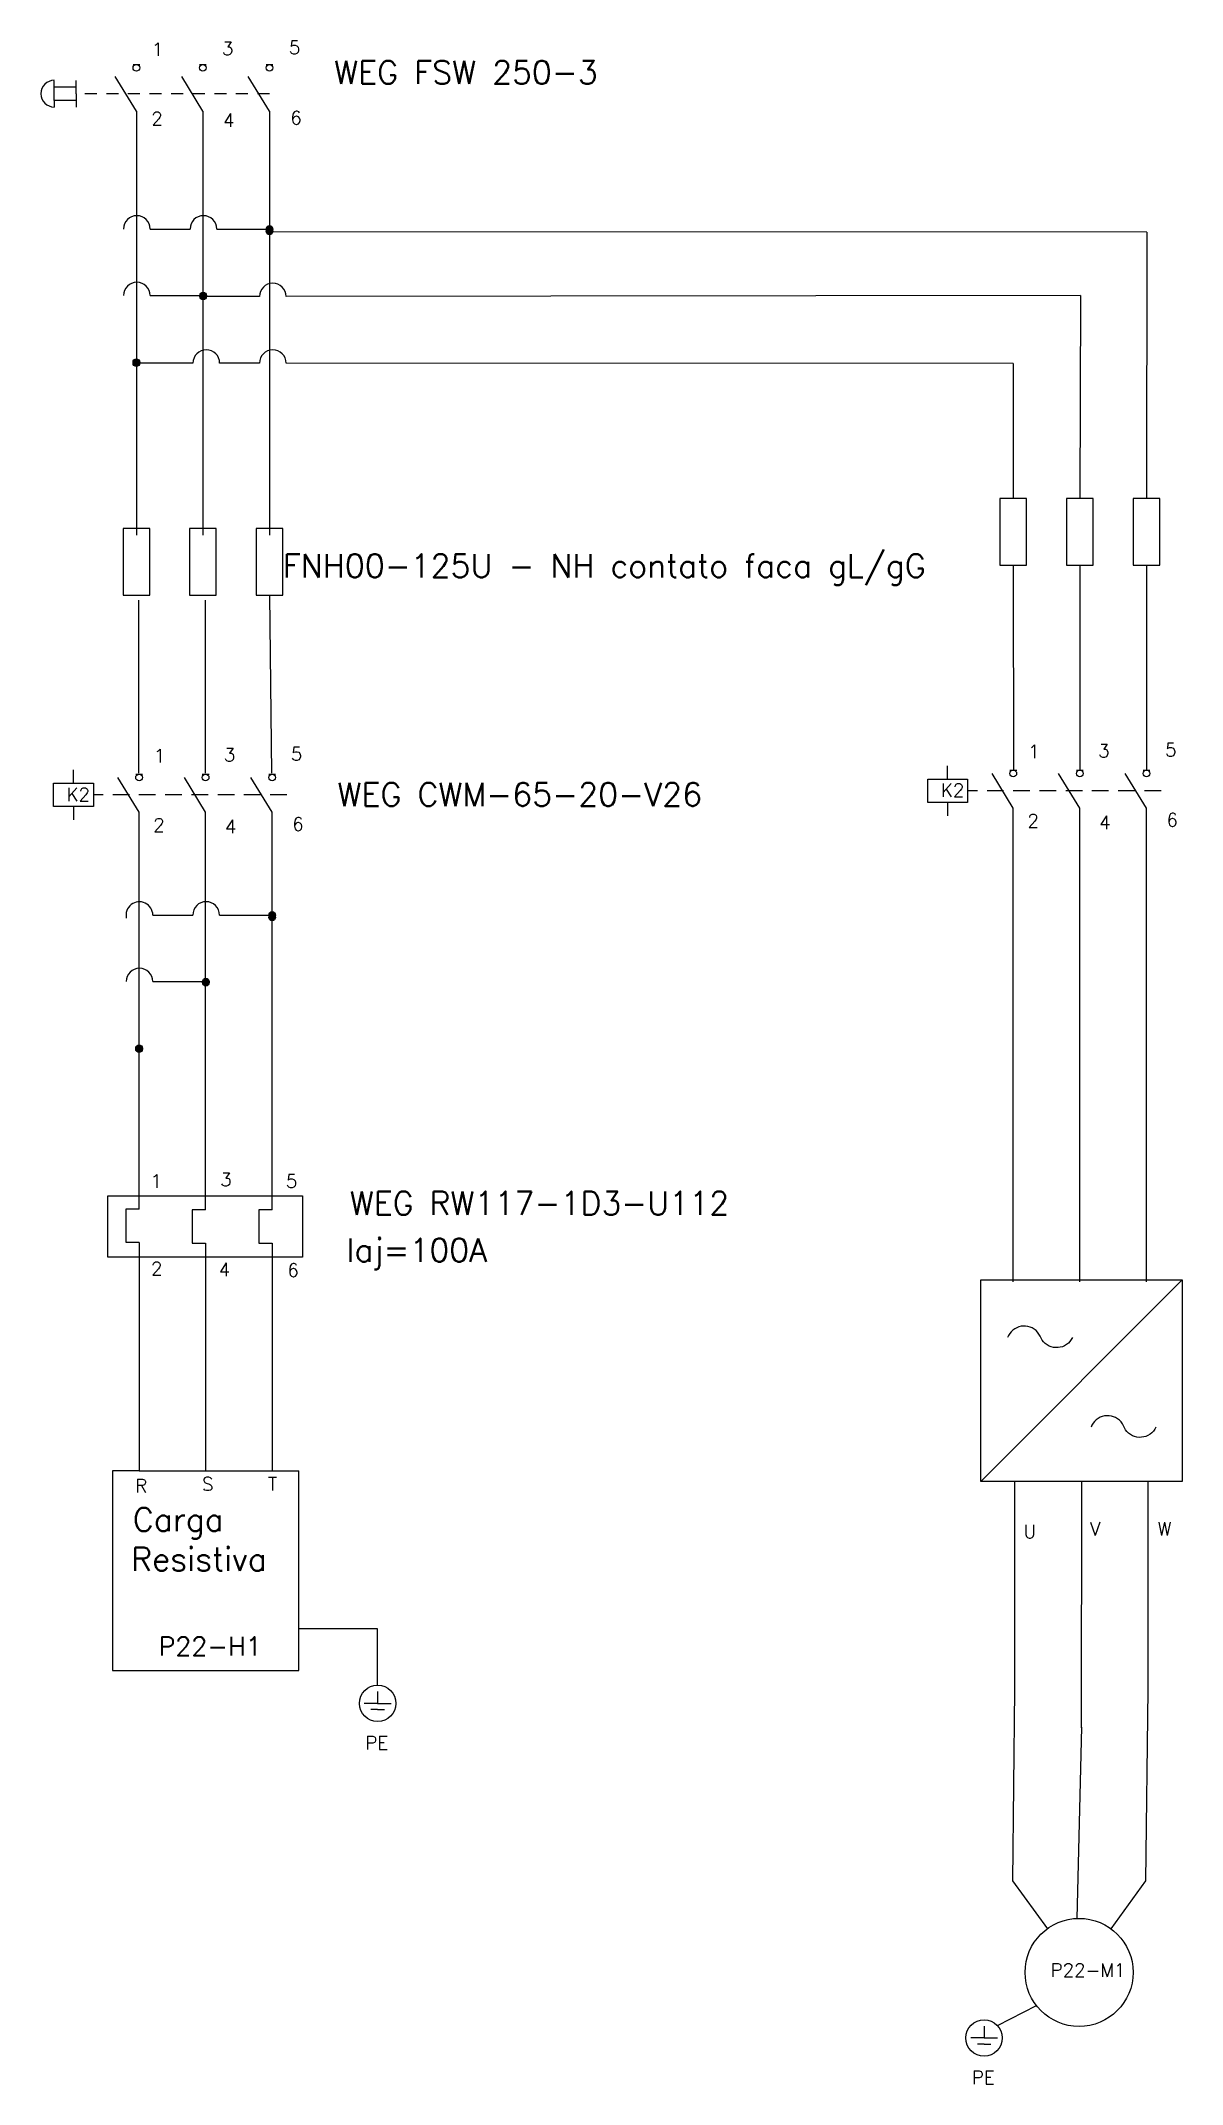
# Model space of a CAD drawing. Extents: x -646 to 641, y -554 to 322.
# Drawn here: x -24.19 to -12.29, y -21.78 to -0.5 of the extents above; entities that cross this region are included whole.
import ezdxf

# ---------------------------------------------------------------- set-up
doc = ezdxf.new("R2010")
doc.units = 0
doc.header["$MEASUREMENT"] = 0
doc.linetypes.add('DASHED2', pattern=[0.375, 0.25, -0.125])
doc.layers.add('_COTAS', color=4, linetype='Continuous')
doc.layers.add('ELET_TRIFILAR_TEXTO', color=4, linetype='Continuous')
doc.layers.add('ELET_TRIFILAR_DESENHO', color=5, linetype='Continuous', plot=False)
doc.styles.add('ROMANS', font='romans')

msp = doc.modelspace()

# ---------------------------------------------------------------- texts
at = {"layer": 'ELET_TRIFILAR_TEXTO', "style": 'ROMANS'}
for s, height, p in [('WEG FSW 250-3 ', 0.2428, (-21.129, -0.945)), ('FNH00-125U - NH contato faca gL/gG ', 0.2428, (-21.665, -6.085)), ('WEG CWM-65-20-V26', 0.2428, (-21.095, -8.468)), ('WEG RW117-1D3-U112', 0.2428, (-20.968, -12.726)), ('Iaj=100A', 0.2428, (-21.002, -13.215)), ('Carga ', 0.2428, (-23.229, -16.022)), ('Resistiva', 0.2428, (-23.246, -16.435)), ('P22-H1', 0.1944, (-22.961, -17.318))]:
    msp.add_text(s, height=height, dxfattribs=at).set_placement(p)
at = {"layer": 'ELET_TRIFILAR_TEXTO', "linetype": 'Continuous', "attachment_point": 1, "style": 'ROMANS'}
for s, width, heights, insert, char_height in [('K2', 0.3931, [0.33], (-23.919, -8.278), 0.1387), ('K2', 0.3931, [0.33], (-14.807, -8.234), 0.1387), ('R', 0.3931, [0.33], (-23.204, -15.479), 0.139), ('S', 0.3931, [0.33], (-22.507, -15.461), 0.139), ('T', 0.3931, [0.33], (-21.819, -15.459), 0.139), ('U', 0.3931, [0.33], (-13.946, -15.957), 0.139), ('V', 0.3931, [0.33], (-13.253, -15.928), 0.139), ('W', 0.3931, [0.33], (-12.549, -15.928), 0.139), ('PE', 0.3931, [0.33], (-20.805, -18.158), 0.1387), ('P22-M1', 0.44527, [0.484], (-13.663, -20.525), 0.1387), ('PE', 0.3931, [0.33], (-14.484, -21.644), 0.1387)]:
    msp.add_mtext_dynamic_manual_height_columns(s, width=width, gutter_width=2.398, heights=heights, dxfattribs=dict(at, insert=insert, char_height=char_height))

# ---------------------------------------------------------------- blocks, each defined once
blk = doc.blocks.new('Nome - Contatos')
at = {"layer": 'ELET_TRIFILAR_TEXTO', "linetype": 'Continuous', "char_height": 0.2, "attachment_point": 1, "style": 'ROMANS'}
for s, insert in [('1', (142.46, 124.177)), ('3', (143.513, 124.19)), ('5', (144.518, 124.204)), ('2', (142.451, 123.136)), ('4', (143.528, 123.114)), ('6', (144.54, 123.15))]:
    blk.add_mtext_dynamic_manual_height_columns(s, width=0.31166, gutter_width=1.901, heights=[0.262], dxfattribs=dict(at, insert=insert))
blk = doc.blocks.new('Contator')
at = {"layer": 'ELET_TRIFILAR_DESENHO', "linetype": 'Continuous'}
for p, q in [((150.054, 111.998), (150.054, 112.198)), ((151.04, 111.562), (150.721, 112.083)), ((150.99, 112.133), (151.091, 112.133)), ((152.04, 111.562), (151.721, 112.083)), ((151.99, 112.133), (152.091, 112.133)), ((153.04, 111.562), (152.721, 112.083)), ((152.99, 112.133), (153.091, 112.133)), ((150.054, 111.646), (150.054, 111.446))]:
    blk.add_line(p, q, dxfattribs=at)
at = {"layer": 'ELET_TRIFILAR_DESENHO', "linetype": 'DASHED2'}
blk.add_line((153.26, 111.822), (150.354, 111.822), dxfattribs=at)
at = {"layer": 'ELET_TRIFILAR_DESENHO', "linetype": 'Continuous'}
blk.add_lwpolyline([(149.754, 111.998), (150.354, 111.998), (150.354, 111.646), (149.754, 111.646)], close=True, dxfattribs=at)
for centre in [(151.04, 112.083), (152.04, 112.083), (153.04, 112.083)]:
    blk.add_circle(centre, 0.05, dxfattribs=at)
blk = doc.blocks.new('Rele Termico')
at = {"layer": 'ELET_TRIFILAR_DESENHO', "linetype": 'Continuous'}
for p, q in [((151.04, 108.823), (150.84, 108.823)), ((150.84, 108.823), (150.84, 108.323)), ((152.04, 108.811), (151.84, 108.811)), ((151.84, 108.811), (151.84, 108.311)), ((153.04, 108.811), (152.84, 108.811)), ((152.84, 108.811), (152.84, 108.311)), ((150.84, 108.323), (151.04, 108.323)), ((151.84, 108.311), (152.04, 108.311)), ((152.84, 108.311), (153.04, 108.311))]:
    blk.add_line(p, q, dxfattribs=at)
blk.add_lwpolyline([(150.573, 109.022), (153.495, 109.022), (153.495, 108.102), (150.573, 108.102)], close=True, dxfattribs=at)
blk = doc.blocks.new('Nome - Termico')
at = {"layer": 'ELET_TRIFILAR_TEXTO', "linetype": 'Continuous', "char_height": 0.2, "attachment_point": 1, "style": 'ROMANS'}
for s, insert in [('1', (149.774, 110.74)), ('3', (150.822, 110.762)), ('5', (151.809, 110.74)), ('2', (149.782, 109.425)), ('4', (150.799, 109.41)), ('6', (151.832, 109.402))]:
    blk.add_mtext_dynamic_manual_height_columns(s, width=0.31166, gutter_width=1.901, heights=[0.262], dxfattribs=dict(at, insert=insert))
blk = doc.blocks.new('Fusíveis')
at = {"layer": 'ELET_TRIFILAR_DESENHO', "linetype": 'Continuous'}
for p, q in [((143.684, 121.383), (143.484, 121.383)), ((143.484, 121.383), (143.484, 120.383)), ((143.884, 121.383), (143.684, 121.383)), ((143.884, 120.383), (143.884, 121.383)), ((144.684, 121.383), (144.484, 121.383)), ((144.484, 121.383), (144.484, 120.383)), ((144.884, 121.383), (144.684, 121.383)), ((144.884, 120.383), (144.884, 121.383)), ((145.684, 121.383), (145.484, 121.383)), ((145.484, 121.383), (145.484, 120.383)), ((145.884, 121.383), (145.684, 121.383)), ((145.884, 120.383), (145.884, 121.383)), ((143.484, 120.383), (143.884, 120.383)), ((144.484, 120.383), (144.884, 120.383)), ((145.484, 120.383), (145.884, 120.383))]:
    blk.add_line(p, q, dxfattribs=at)

# ---------------------------------------------------------------- hatches: boundary and pattern name
at = {"layer": 'ELET_TRIFILAR_DESENHO', "linetype": 'Continuous'}
h = msp.add_hatch(color=256, dxfattribs=at)
h.dxf.hatch_style = 1
h.paths.add_polyline_path([(-21.839, -2.456, -1), (-21.769, -2.456, -1)])
h = msp.add_hatch(color=256, dxfattribs=at)
h.dxf.hatch_style = 1
h.paths.add_polyline_path([(-21.839, -2.48, -1), (-21.77, -2.48, -1)])
h = msp.add_hatch(color=256, dxfattribs=at)
h.dxf.hatch_style = 1
h.paths.add_polyline_path([(-22.461, -3.15, 1), (-22.53, -3.15, 1)])
h = msp.add_hatch(color=256, dxfattribs=at)
h.dxf.hatch_style = 1
h.paths.add_polyline_path([(-22.461, -3.16, 1), (-22.53, -3.16, 1)])
h = msp.add_hatch(color=256, dxfattribs=at)
h.dxf.hatch_style = 1
h.paths.add_polyline_path([(-23.157, -3.843, 1), (-23.226, -3.843, 1)])
h = msp.add_hatch(color=256, dxfattribs=at)
h.dxf.hatch_style = 1
h.paths.add_polyline_path([(-23.157, -3.853, 1), (-23.226, -3.853, 1)])
h = msp.add_hatch(color=256, dxfattribs=at)
h.dxf.hatch_style = 1
h.paths.add_polyline_path([(-21.811, -9.603, -1), (-21.741, -9.603, -1)])
h = msp.add_hatch(color=256, dxfattribs=at)
h.dxf.hatch_style = 1
h.paths.add_polyline_path([(-21.811, -9.627, -1), (-21.742, -9.627, -1)])
h = msp.add_hatch(color=256, dxfattribs=at)
h.dxf.hatch_style = 1
h.paths.add_polyline_path([(-22.433, -10.307, 1), (-22.503, -10.307, 1)])
h = msp.add_hatch(color=256, dxfattribs=at)
h.dxf.hatch_style = 1
h.paths.add_polyline_path([(-22.433, -10.297, 1), (-22.502, -10.297, 1)])
h = msp.add_hatch(color=256, dxfattribs=at)
h.dxf.hatch_style = 1
h.paths.add_polyline_path([(-23.129, -10.991, 1), (-23.198, -10.991, 1)])
h = msp.add_hatch(color=256, dxfattribs=at)
h.dxf.hatch_style = 1
h.paths.add_polyline_path([(-23.129, -11.001, 1), (-23.198, -11.001, 1)])

# ---------------------------------------------------------------- linework, layer by layer
for p, q in [((-23.226, -0.743), (-23.156, -0.743)), ((-22.533, -0.743), (-22.463, -0.743)), ((-21.839, -0.743), (-21.769, -0.743)), ((-23.192, -1.227), (-23.413, -0.866)), ((-22.498, -1.227), (-22.719, -0.866)), ((-21.804, -1.227), (-22.026, -0.866)), ((-23.192, -1.227), (-23.192, -5.576)), ((-22.498, -1.227), (-22.498, -5.576)), ((-21.804, -1.227), (-21.804, -5.576)), ((-12.66, -2.489), (-12.665, -5.264)), ((-13.353, -3.15), (-13.359, -5.264)), ((-23.192, -3.843), (-23.192, -5.644)), ((-22.498, -3.843), (-22.498, -5.644)), ((-21.804, -3.843), (-21.804, -5.644)), ((-14.054, -3.856), (-14.053, -5.264)), ((-14.053, -5.958), (-14.052, -8.093)), ((-13.359, -5.958), (-13.359, -8.093)), ((-12.665, -5.958), (-12.665, -8.093)), ((-23.17, -6.324), (-23.17, -8.125)), ((-22.476, -6.324), (-22.476, -8.125)), ((-21.804, -6.27), (-21.782, -8.125)), ((-22.47, -12.674), (-22.47, -8.532)), ((-21.776, -12.674), (-21.776, -8.532)), ((-13.359, -13.423), (-13.359, -9.956)), ((-12.665, -13.423), (-12.665, -9.956)), ((-23.164, -13.013), (-23.164, -14.582)), ((-22.47, -13.021), (-22.47, -15.392)), ((-21.776, -13.021), (-21.776, -14.582)), ((-23.164, -14.582), (-23.164, -15.392)), ((-21.776, -14.582), (-21.776, -15.392)), ((-23.164, -15.392), (-23.441, -15.392)), ((-23.441, -15.392), (-23.441, -17.473)), ((-23.164, -15.392), (-21.776, -15.392)), ((-21.776, -15.392), (-21.499, -15.392)), ((-21.499, -17.473), (-21.499, -15.392)), ((-14.04, -15.504), (-14.04, -16.127)), ((-13.343, -15.504), (-13.346, -18.071)), ((-12.652, -15.504), (-12.652, -16.127)), ((-14.04, -16.11), (-14.04, -17.679)), ((-12.652, -16.118), (-12.652, -17.679)), ((-23.441, -17.473), (-21.499, -17.473)), ((-20.677, -17.816), (-20.817, -17.816)), ((-20.677, -17.692), (-20.677, -17.816)), ((-20.677, -17.816), (-20.538, -17.816)), ((-14.04, -17.679), (-14.061, -19.664)), ((-12.652, -17.679), (-12.674, -19.664)), ((-20.677, -17.881), (-20.747, -17.881)), ((-20.677, -17.881), (-20.607, -17.881)), ((-13.343, -18.064), (-13.389, -20.057)), ((-14.061, -19.664), (-13.698, -20.164)), ((-12.674, -19.664), (-13.037, -20.164)), ((-14.217, -21.172), (-13.812, -20.965)), ((-14.357, -21.178), (-14.357, -21.302)), ((-14.357, -21.302), (-14.496, -21.302)), ((-14.357, -21.367), (-14.426, -21.367)), ((-14.357, -21.302), (-14.217, -21.302)), ((-14.357, -21.367), (-14.287, -21.367))]:
    msp.add_line(p, q, dxfattribs=at)
at = {"layer": 'ELET_TRIFILAR_DESENHO', "color": 254, "linetype": 'Continuous', "true_color": 0xcecce6}
for p, q in [((-24.048, -0.977), (-24.048, -0.908)), ((-23.82, -0.977), (-24.048, -0.977)), ((-24.048, -1.116), (-24.048, -0.977)), ((-23.82, -1.046), (-23.82, -0.908)), ((-23.82, -1.046), (-23.82, -1.185)), ((-23.82, -1.116), (-24.048, -1.116)), ((-24.048, -1.116), (-24.048, -1.185))]:
    msp.add_line(p, q, dxfattribs=at)
at = {"layer": 'ELET_TRIFILAR_DESENHO', "color": 254, "linetype": 'DASHED2', "ltscale": 0.5, "true_color": 0xcecce6}
msp.add_line((-21.804, -1.046), (-23.82, -1.046), dxfattribs=at)
at = {"layer": 'ELET_TRIFILAR_DESENHO'}
for p, q in [((-14.392, -15.504), (-12.293, -13.404)), ((-20.677, -17.038), (-21.499, -17.038)), ((-20.677, -17.626), (-20.677, -17.038))]:
    msp.add_line(p, q, dxfattribs=at)
at = {"layer": 'ELET_TRIFILAR_DESENHO', "linetype": 'Continuous'}
for points in [[(-23.048, -2.456), (-22.632, -2.456)], [(-22.354, -2.456), (-21.804, -2.456)], [(-12.66, -2.489), (-21.776, -2.486)], [(-23.048, -3.15), (-22.495, -3.15)], [(-21.908, -3.16), (-22.463, -3.16)], [(-13.353, -3.15), (-21.631, -3.159)], [(-22.602, -3.853), (-23.157, -3.853)], [(-21.908, -3.853), (-22.325, -3.853)], [(-14.054, -3.856), (-14.054, -3.856), (-21.631, -3.853)], [(-14.053, -9.956), (-14.053, -8.489)], [(-13.359, -9.956), (-13.359, -8.489)], [(-12.665, -9.956), (-12.665, -8.489)], [(-23.164, -12.666), (-23.164, -8.532)], [(-23.02, -9.603), (-22.604, -9.603)], [(-22.326, -9.603), (-21.776, -9.603)], [(-14.053, -13.423), (-14.053, -9.956)], [(-23.02, -10.297), (-22.467, -10.297)]]:
    msp.add_lwpolyline(points, dxfattribs=at)
at = {"layer": 'ELET_TRIFILAR_DESENHO'}
msp.add_lwpolyline([(-14.392, -13.404), (-12.293, -13.404), (-12.293, -15.504), (-14.392, -15.504)], close=True, dxfattribs=at)
for points in [[(-13.774, -13.99), (-13.786, -13.969), (-13.8, -13.95), (-13.816, -13.933), (-13.835, -13.918), (-13.855, -13.905), (-13.877, -13.896), (-13.9, -13.889), (-13.924, -13.885), (-13.948, -13.885), (-13.972, -13.887), (-13.995, -13.893), (-14.017, -13.902), (-14.038, -13.913), (-14.057, -13.927), (-14.075, -13.944), (-14.09, -13.963), (-14.102, -13.983), (-14.112, -14.005)], [(-13.437, -14.005), (-13.448, -14.026), (-13.462, -14.045), (-13.479, -14.063), (-13.497, -14.077), (-13.518, -14.09), (-13.54, -14.1), (-13.563, -14.106), (-13.586, -14.11), (-13.61, -14.11), (-13.634, -14.108), (-13.657, -14.102), (-13.68, -14.093), (-13.701, -14.082), (-13.72, -14.068), (-13.737, -14.051), (-13.752, -14.033), (-13.764, -14.012), (-13.774, -13.99)], [(-12.905, -14.924), (-12.916, -14.903), (-12.93, -14.884), (-12.947, -14.867), (-12.966, -14.852), (-12.986, -14.839), (-13.008, -14.83), (-13.031, -14.823), (-13.055, -14.819), (-13.079, -14.819), (-13.102, -14.822), (-13.126, -14.827), (-13.148, -14.836), (-13.169, -14.847), (-13.188, -14.862), (-13.205, -14.878), (-13.22, -14.897), (-13.233, -14.917), (-13.242, -14.939)], [(-12.567, -14.939), (-12.579, -14.96), (-12.593, -14.979), (-12.609, -14.997), (-12.628, -15.012), (-12.649, -15.024), (-12.67, -15.034), (-12.693, -15.04), (-12.717, -15.044), (-12.741, -15.045), (-12.765, -15.042), (-12.788, -15.036), (-12.81, -15.028), (-12.831, -15.016), (-12.851, -15.002), (-12.868, -14.985), (-12.883, -14.967), (-12.895, -14.946), (-12.905, -14.924)]]:
    msp.add_lwpolyline(points, dxfattribs=at)
at = {"layer": 'ELET_TRIFILAR_DESENHO', "linetype": 'Continuous'}
for centre, radius in [((-23.192, -0.777), 0.0347), ((-22.498, -0.777), 0.0347), ((-21.804, -0.777), 0.0347), ((-21.804, -2.456), 0.0347), ((-21.804, -2.48), 0.0347), ((-22.495, -3.15), 0.0347), ((-22.496, -3.16), 0.0347), ((-23.192, -3.843), 0.0347), ((-23.192, -3.853), 0.0347), ((-21.776, -9.603), 0.0347), ((-21.776, -9.627), 0.0347), ((-22.468, -10.307), 0.0347), ((-22.467, -10.297), 0.0347), ((-23.164, -10.991), 0.0347), ((-23.164, -11.001), 0.0347), ((-20.677, -17.816), 0.19), ((-13.367, -20.619), 0.563), ((-14.357, -21.302), 0.19)]:
    msp.add_circle(centre, radius, dxfattribs=at)
at = {"layer": 'ELET_TRIFILAR_DESENHO', "color": 254, "linetype": 'Continuous', "true_color": 0xcecce6}
msp.add_arc((-24.048, -1.046), 0.139, 90, 270, dxfattribs=at)
at = {"layer": 'ELET_TRIFILAR_DESENHO', "linetype": 'Continuous'}
for centre, radius, start, end in [((-23.187, -2.456), 0.139, 0, 180), ((-22.493, -2.456), 0.139, 0, 180), ((-23.187, -3.15), 0.139, 0, 180), ((-21.77, -3.16), 0.139, 0, 180), ((-22.463, -3.853), 0.139, 0, 180), ((-21.77, -3.853), 0.139, 0, 180), ((-23.16, -9.605), 0.14, 0.622, 191.9772), ((-22.465, -9.603), 0.139, 0, 180), ((-23.159, -10.297), 0.139, 0, 180)]:
    msp.add_arc(centre, radius, start, end, dxfattribs=at)

# ---------------------------------------------------------------- block references
at = {"layer": '_COTAS', "linetype": 'Continuous', "xscale": 0.6937052159222342, "yscale": 0.6937052159222342, "zscale": 0.6937052159222342}
for name, p in [('Nome - Contatos', (-121.855, -86.657)), ('Nome - Contatos', (-121.835, -94.016)), ('Nome - Contatos', (-112.724, -93.973)), ('Nome - Termico', (-126.944, -89.126))]:
    msp.add_blockref(name, p, dxfattribs=at)
at = {"layer": 'ELET_TRIFILAR_DESENHO', "linetype": 'Continuous', "xscale": 0.6937052159222342, "yscale": 0.6937052159222342, "zscale": 0.6937052159222342}
for name, p in [('Fusíveis', (-113.727, -89.468)), ('Fusíveis', (-122.866, -89.78)), ('Contator', (-118.83, -85.88)), ('Contator', (-127.941, -85.923)), ('Rele Termico', (-127.941, -88.157))]:
    msp.add_blockref(name, p, dxfattribs=at)

msp.set_redraw_order([(e.dxf.handle, doc.entitydb.next_handle()) for e in msp.query("TEXT MTEXT ATTDEF DIMENSION ARC_DIMENSION")])  # texts and dimensions are drawn at this point

doc.saveas('drawing.dxf')
